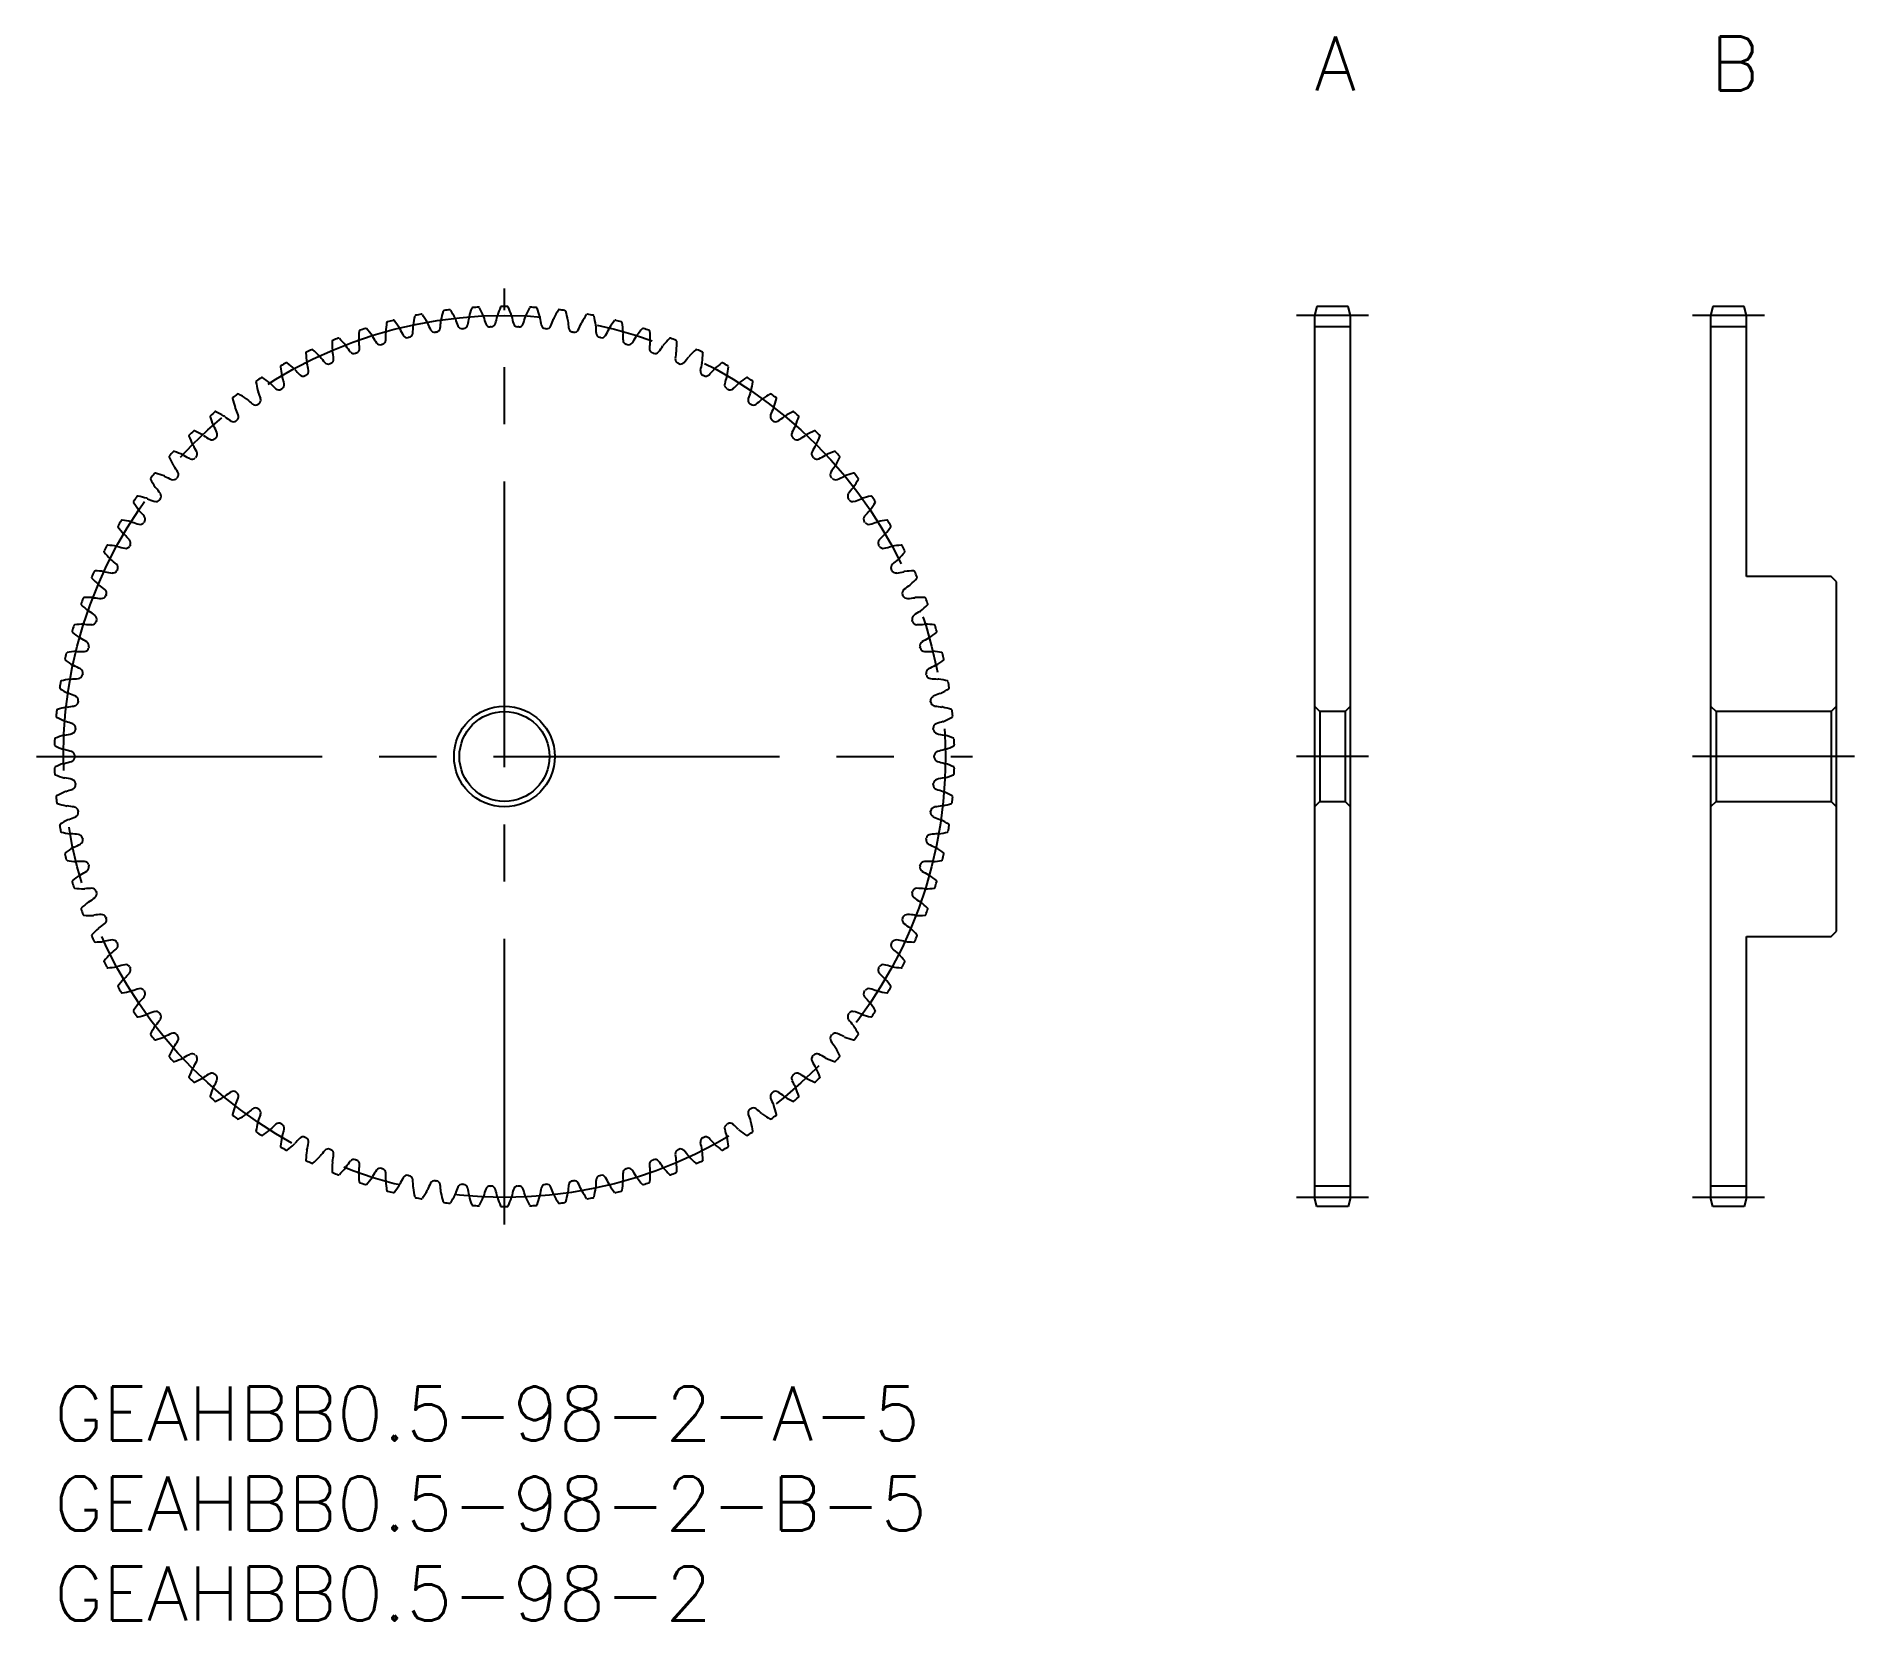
# Model space of a CAD drawing. Extents: x -1 to 100, y -13 to 75.
import ezdxf

# ---------------------------------------------------------------- set-up
doc = ezdxf.new("R2010")
doc.units = 0
doc.header["$LTSCALE"] = 0.5
doc.linetypes.add('CENTER', pattern=[50.8, 31.75, -6.35, 6.35, -6.35])
for name, color, linetype in [('MSM_CENTER', 1, 'CENTER'), ('MSM_CONTINUOUS', 7, 'CONTINUOUS'), ('MSM_PART_NUMBER', 7, 'CONTINUOUS')]:
    doc.layers.add(name, color=color, linetype=linetype)
doc.styles.get("Standard").update_dxf_attribs({"font": 'txt.shx', "height": 3, "bigfont": 'bigfont.shx'})

# ---------------------------------------------------------------- blocks, each defined once
blk = doc.blocks.new('*U2')
at = {"layer": 'MSM_PART_NUMBER'}
blk.add_text('GEAHBB0.5-98-2-A-5', height=3, dxfattribs=at).set_placement((0, -3))
blk = doc.blocks.new('*U3')
at = {"layer": 'MSM_PART_NUMBER'}
blk.add_text('GEAHBB0.5-98-2-B-5', height=3, dxfattribs=at).set_placement((0, -8))
blk = doc.blocks.new('*U4')
at = {"layer": 'MSM_PART_NUMBER'}
blk.add_text('GEAHBB0.5-98-2', height=3, dxfattribs=at).set_placement((0, -13))
blk = doc.blocks.new('*U5')
at = {"layer": 'MSM_PART_NUMBER'}
blk.add_text('A', height=3, dxfattribs=at).set_placement((70, 72))
blk = doc.blocks.new('*U6')
at = {"layer": 'MSM_PART_NUMBER'}
blk.add_text('B', height=3, dxfattribs=at).set_placement((92, 72))

msp = doc.modelspace()

# ---------------------------------------------------------------- linework, layer by layer
at = {"layer": 'MSM_CENTER'}
for p, q in [((25, 9), (25, 61)), ((73, 59.5), (69, 59.5)), ((95, 59.5), (91, 59.5)), ((-1, 35), (51, 35)), ((73, 35), (69, 35)), ((100, 35), (91, 35)), ((73, 10.5), (69, 10.5)), ((95, 10.5), (91, 10.5))]:
    msp.add_line(p, q, dxfattribs=at)
msp.add_circle((25, 35), 24.5, dxfattribs=at)
at = {"layer": 'MSM_CONTINUOUS'}
for p, q in [((70.13, 60), (70, 59.5)), ((71.87, 60), (70.13, 60)), ((72, 59.5), (71.87, 60)), ((92.13, 60), (92, 59.5)), ((93.87, 60), (92.13, 60)), ((94, 59.5), (93.87, 60)), ((70, 59.5), (70, 10.5)), ((72, 58.87), (70, 58.87)), ((72, 10.5), (72, 59.5)), ((92, 59.5), (92, 10.5)), ((94, 58.87), (92, 58.87)), ((94, 45), (94, 59.5)), ((98.7, 45), (94, 45)), ((99, 44.7), (98.7, 45)), ((99, 25.3), (99, 44.7)), ((70, 37.8), (70.3, 37.5)), ((70.3, 37.5), (70.3, 32.5)), ((71.7, 37.5), (70.3, 37.5)), ((71.7, 37.5), (72, 37.8)), ((71.7, 37.5), (71.7, 32.5)), ((92, 37.8), (92.3, 37.5)), ((92.3, 37.5), (92.3, 32.5)), ((98.7, 37.5), (92.3, 37.5)), ((98.7, 37.5), (99, 37.8)), ((98.7, 37.5), (98.7, 32.5)), ((70.3, 32.5), (70, 32.2)), ((70.3, 32.5), (71.7, 32.5)), ((72, 32.2), (71.7, 32.5)), ((92.3, 32.5), (92, 32.2)), ((92.3, 32.5), (98.7, 32.5)), ((99, 32.2), (98.7, 32.5)), ((98.7, 25), (99, 25.3)), ((94, 10.5), (94, 25)), ((94, 25), (98.7, 25)), ((72, 11.13), (70, 11.13)), ((94, 11.13), (92, 11.13)), ((70.13, 10), (70, 10.5)), ((72, 10.5), (71.87, 10)), ((92.13, 10), (92, 10.5)), ((94, 10.5), (93.87, 10)), ((71.87, 10), (70.13, 10)), ((93.87, 10), (92.13, 10))]:
    msp.add_line(p, q, dxfattribs=at)
for radius in [2.8, 2.5]:
    msp.add_circle((25, 35), radius, dxfattribs=at)
for centre, radius, start, end in [((29.47, 57.58), 8.17, 164.7225, 168.2653), ((21.64, 59.72), 0.05, 97.7305, 164.7225), ((25, 35), 25, 96.9639, 97.73), ((21.97, 59.77), 0.05, 29.9714, 96.9639), ((14.94, 55.71), 8.17, 26.4286, 29.9714), ((30.91, 57.25), 8.17, 161.049, 164.5918), ((23.24, 59.89), 0.05, 94.0571, 161.049), ((25, 35), 25, 93.2904, 94.0565), ((23.57, 59.91), 0.05, 26.2979, 93.2904), ((16.29, 56.31), 8.17, 22.7551, 26.2979), ((32.33, 56.83), 8.17, 157.3755, 160.9184), ((24.83, 59.95), 0.05, 90.383, 157.3756), ((25, 35), 25, 89.617, 90.383), ((25.17, 59.95), 0.05, 22.6245, 89.6169), ((17.67, 56.83), 8.17, 19.0816, 22.6245), ((33.71, 56.31), 8.17, 153.7021, 157.2449), ((26.43, 59.91), 0.05, 86.7096, 153.7021), ((25, 35), 25, 85.9435, 86.7096), ((26.76, 59.89), 0.05, 18.951, 85.9435), ((19.09, 57.25), 8.17, 15.4082, 18.951), ((35.06, 55.71), 8.17, 150.0286, 153.5714), ((28.03, 59.77), 0.05, 83.0361, 150.0286), ((25, 35), 25, 82.27, 83.0361), ((28.36, 59.72), 0.05, 15.2775, 82.27), ((20.53, 57.58), 8.17, 11.7347, 15.2775), ((25.07, 58.02), 8.17, 175.7429, 179.2857), ((16.98, 58.63), 0.05, 108.7504, 175.7429), ((25, 35), 25, 107.9843, 108.7504), ((17.3, 58.73), 0.05, 40.9918, 107.9843), ((11.17, 53.41), 8.17, 37.449, 40.9918), ((26.55, 57.97), 8.17, 172.0694, 175.6122), ((18.82, 58.56), 0.416, 175.6122, 182.767), ((18.51, 59.09), 0.05, 105.0775, 172.0694), ((25, 35), 25, 104.3108, 105.0769), ((18.83, 59.18), 0.05, 37.3183, 104.3109), ((12.38, 54.26), 8.17, 33.7755, 37.3183), ((18.82, 58.56), 0.416, 26.6207, 33.7755), ((25.93, 62.13), 7.54, 206.6207, 209.7335), ((12.39, 59.04), 7.54, 355.9808, 359.0936), ((28.02, 57.82), 8.17, 168.396, 171.9388), ((20.34, 58.91), 0.416, 171.9388, 179.0936), ((20.07, 59.46), 0.05, 101.404, 168.396), ((25, 35), 25, 100.6374, 101.4035), ((20.39, 59.52), 0.05, 33.6449, 100.6374), ((13.64, 55.02), 8.17, 30.102, 33.6449), ((20.34, 58.91), 0.416, 22.9472, 30.102), ((27.67, 62.01), 7.54, 202.9472, 206.06), ((21.12, 58.81), 0.25, 206.06, 279.2544), ((21.18, 58.82), 0.25, 279.1129, 352.3073), ((13.96, 59.8), 7.54, 352.3073, 355.4201), ((21.88, 59.16), 0.416, 168.2653, 175.4201), ((21.88, 59.16), 0.416, 19.2738, 26.4286), ((29.39, 61.79), 7.54, 199.2738, 202.3866), ((22.65, 59.01), 0.25, 202.3866, 275.581), ((25, 35), 23.87, 95.4394, 95.581), ((22.71, 59.02), 0.25, 275.4395, 348.6339), ((15.57, 60.45), 7.54, 348.6339, 351.7466), ((23.44, 59.31), 0.416, 164.5918, 171.7466), ((23.44, 59.31), 0.416, 15.6003, 22.7551), ((31.1, 61.45), 7.54, 195.6003, 198.7131), ((24.2, 59.11), 0.25, 198.7131, 271.9075), ((25, 35), 23.87, 91.766, 91.9075), ((24.26, 59.11), 0.25, 271.766, 344.9604), ((17.22, 61), 7.54, 344.9604, 348.0732), ((25, 59.36), 0.416, 160.9184, 168.0732), ((25, 59.36), 0.416, 11.9268, 19.0816), ((32.78, 61), 7.54, 191.9268, 195.0396), ((25.74, 59.11), 0.25, 195.0396, 268.234), ((25, 35), 23.87, 88.0925, 88.234), ((25.8, 59.11), 0.25, 268.0925, 341.2869), ((18.9, 61.45), 7.54, 341.2869, 344.3997), ((26.56, 59.31), 0.416, 157.2449, 164.3997), ((26.56, 59.31), 0.416, 8.2534, 15.4082), ((34.43, 60.45), 7.54, 188.2534, 191.3661), ((27.29, 59.02), 0.25, 191.3661, 264.5606), ((25, 35), 23.87, 84.419, 84.5606), ((27.35, 59.01), 0.25, 264.419, 337.6134), ((20.61, 61.79), 7.54, 337.6134, 340.7262), ((28.12, 59.16), 0.416, 153.5714, 160.7262), ((28.12, 59.16), 0.416, 4.5799, 11.7347), ((36.04, 59.8), 7.54, 184.5799, 187.6927), ((28.82, 58.82), 0.25, 187.6927, 260.8871), ((28.88, 58.81), 0.25, 260.7455, 333.94), ((22.33, 62.01), 7.54, 333.94, 337.0528), ((29.66, 58.91), 0.416, 149.898, 157.0528), ((36.36, 55.02), 8.17, 146.3551, 149.898), ((29.61, 59.52), 0.05, 79.3626, 146.3551), ((25, 35), 25, 78.5965, 79.3626), ((29.93, 59.46), 0.05, 11.604, 78.5965), ((21.98, 57.82), 8.17, 8.0612, 11.604), ((29.66, 58.91), 0.416, 0.9064, 8.0612), ((37.61, 59.04), 7.54, 180.9064, 184.0192), ((24.07, 62.13), 7.54, 330.2665, 333.3793), ((31.18, 58.56), 0.416, 146.2245, 153.3793), ((37.62, 54.26), 8.17, 142.6817, 146.2245), ((31.17, 59.18), 0.05, 75.6892, 142.6817), ((25, 35), 25, 74.9231, 75.6892), ((31.49, 59.09), 0.05, 7.9306, 74.9231), ((23.45, 57.97), 8.17, 4.3878, 7.9306), ((31.18, 58.56), 0.416, 357.233, 4.3878), ((38.83, 53.41), 8.17, 139.0082, 142.551), ((32.7, 58.73), 0.05, 72.0157, 139.0082), ((25, 35), 25, 71.2496, 72.0157), ((33.02, 58.63), 0.05, 4.2571, 71.2496), ((24.93, 58.02), 8.17, 0.7143, 4.2571), ((25, 35), 25, 115.3312, 116.0973), ((14.33, 57.55), 0.05, 48.3387, 115.3312), ((8.93, 51.49), 8.17, 44.7959, 48.3387), ((15.48, 58.06), 0.05, 112.4244, 179.4164), ((23.6, 57.98), 8.17, 179.4164, 182.9592), ((25, 35), 25, 111.6578, 112.4239), ((15.79, 58.19), 0.05, 44.6653, 111.6577), ((10.02, 52.48), 8.17, 41.1224, 44.6653), ((15.86, 57.58), 0.416, 33.9676, 41.1225), ((22.45, 62.02), 7.54, 213.9676, 217.0804), ((16.7, 57.65), 0.25, 290.1333, 3.3277), ((17.32, 58.12), 0.416, 179.2857, 186.4405), ((9.42, 57.23), 7.54, 3.3277, 6.4405), ((17.32, 58.12), 0.416, 30.2942, 37.449), ((24.19, 62.13), 7.54, 210.2942, 213.407), ((18.11, 58.12), 0.25, 213.407, 286.6014), ((25, 35), 23.87, 106.4598, 106.6014), ((18.16, 58.14), 0.25, 286.4598, 359.6543), ((10.88, 58.18), 7.54, 359.6543, 2.7671), ((19.6, 58.51), 0.25, 209.7335, 282.9279), ((25, 35), 23.87, 102.7864, 102.9279), ((19.66, 58.53), 0.25, 282.7864, 355.9808), ((25, 35), 23.87, 99.1129, 99.2544), ((25, 35), 23.87, 80.7456, 80.8871), ((30.34, 58.53), 0.25, 184.0192, 257.2136), ((25, 35), 23.87, 77.0721, 77.2136), ((30.4, 58.51), 0.25, 257.0721, 330.2665), ((39.12, 58.18), 7.54, 177.2329, 180.3457), ((31.84, 58.14), 0.25, 180.3457, 253.5402), ((25, 35), 23.87, 73.3986, 73.5402), ((31.89, 58.12), 0.25, 253.3986, 326.593), ((25.81, 62.13), 7.54, 326.593, 329.7058), ((32.68, 58.12), 0.416, 142.551, 149.7058), ((40.58, 57.23), 7.54, 173.5595, 176.6723), ((33.3, 57.65), 0.25, 176.6723, 249.8667), ((32.68, 58.12), 0.416, 353.5595, 0.7143), ((27.55, 62.02), 7.54, 322.9196, 326.0324), ((34.14, 57.58), 0.416, 138.8775, 146.0324), ((39.98, 52.48), 8.17, 135.3347, 138.8776), ((34.21, 58.19), 0.05, 68.3422, 135.3347), ((25, 35), 25, 67.5761, 68.3422), ((34.52, 58.06), 0.05, 0.5836, 67.5761), ((26.4, 57.98), 8.17, 357.0408, 0.5836), ((41.07, 51.49), 8.17, 131.6613, 135.2041), ((35.67, 57.55), 0.05, 64.6688, 131.6613), ((25, 35), 25, 63.9027, 64.6688), ((12.61, 56.66), 0.05, 119.7713, 186.7633), ((20.67, 57.61), 8.17, 186.7633, 190.3061), ((25, 35), 25, 119.0047, 119.7708), ((12.9, 56.82), 0.05, 52.0122, 119.0047), ((7.91, 50.42), 8.17, 48.4694, 52.0122), ((14.02, 57.41), 0.05, 116.0979, 183.0898), ((22.13, 57.84), 8.17, 183.0898, 186.6327), ((14.43, 56.95), 0.416, 186.6326, 193.7875), ((6.71, 55.05), 7.54, 10.6747, 13.7875), ((14.43, 56.95), 0.416, 37.6411, 44.7959), ((20.73, 61.81), 7.54, 217.6411, 220.7539), ((15.21, 57.05), 0.25, 220.7539, 293.9483), ((25, 35), 23.87, 113.8068, 113.9483), ((15.26, 57.07), 0.25, 293.8068, 7.0012), ((15.86, 57.58), 0.416, 182.9592, 190.114), ((8.03, 56.18), 7.54, 7.0012, 10.114), ((16.64, 57.63), 0.25, 217.0804, 290.2749), ((25, 35), 23.87, 110.1333, 110.2749), ((25, 35), 23.87, 69.7251, 69.8667), ((33.36, 57.63), 0.25, 249.7251, 322.9196), ((41.97, 56.18), 7.54, 169.886, 172.9988), ((34.74, 57.07), 0.25, 172.9988, 246.1932), ((34.14, 57.58), 0.416, 349.886, 357.0408), ((25, 35), 23.87, 66.0517, 66.1932), ((34.79, 57.05), 0.25, 246.0517, 319.2461), ((29.27, 61.81), 7.54, 319.2461, 322.3589), ((35.57, 56.95), 0.416, 135.2041, 142.3589), ((43.29, 55.05), 7.54, 166.2125, 169.3253), ((35.57, 56.95), 0.416, 346.2125, 353.3674), ((27.87, 57.84), 8.17, 353.3673, 356.9102), ((35.98, 57.41), 0.05, 356.9102, 63.9027), ((42.09, 50.42), 8.17, 127.9878, 131.5306), ((37.1, 56.82), 0.05, 60.9953, 127.9878), ((25, 35), 25, 60.2292, 60.9953), ((29.33, 57.61), 8.17, 349.6939, 353.2367), ((37.39, 56.66), 0.05, 353.2367, 60.2292), ((11.25, 55.82), 0.05, 123.4448, 190.4368), ((19.23, 57.29), 8.17, 190.4368, 193.9796), ((25, 35), 25, 122.6782, 123.4443), ((11.53, 56), 0.05, 55.6857, 122.6782), ((6.95, 49.3), 8.17, 52.1429, 55.6857), ((11.71, 55.42), 0.416, 44.9881, 52.1429), ((17.34, 61.04), 7.54, 224.988, 228.1008), ((13.05, 56.23), 0.416, 190.3061, 197.4609), ((5.46, 53.84), 7.54, 14.3481, 17.4609), ((12.52, 55.65), 0.25, 301.1537, 14.3481), ((13.05, 56.23), 0.416, 41.3146, 48.4694), ((19.02, 61.48), 7.54, 221.3146, 224.4274), ((13.81, 56.38), 0.25, 224.4274, 297.6218), ((25, 35), 23.87, 117.4802, 117.6218), ((13.87, 56.4), 0.25, 297.4802, 10.6747), ((36.13, 56.4), 0.25, 169.3253, 242.5198), ((25, 35), 23.87, 62.3782, 62.5198), ((36.19, 56.38), 0.25, 242.3782, 315.5726), ((30.98, 61.48), 7.54, 315.5726, 318.6854), ((36.95, 56.23), 0.416, 131.5306, 138.6854), ((37.48, 55.65), 0.25, 165.6519, 238.8463), ((44.54, 53.84), 7.54, 162.5391, 165.6519), ((36.95, 56.23), 0.416, 342.5391, 349.6939), ((32.66, 61.04), 7.54, 311.8992, 315.012), ((38.29, 55.42), 0.416, 127.8571, 135.0119), ((43.05, 49.3), 8.17, 124.3143, 127.8571), ((38.47, 56), 0.05, 57.3218, 124.3143), ((25, 35), 25, 56.5557, 57.3218), ((30.77, 57.29), 8.17, 346.0204, 349.5632), ((38.75, 55.82), 0.05, 349.5632, 56.5557), ((9.94, 54.9), 0.05, 127.1183, 194.1102), ((17.82, 56.87), 8.17, 194.1102, 197.6531), ((25, 35), 25, 126.3516, 127.1177), ((10.21, 55.09), 0.05, 59.3591, 126.3516), ((6.07, 48.11), 8.17, 55.8163, 59.3591), ((10.43, 54.52), 0.416, 48.6615, 55.8163), ((15.68, 60.5), 7.54, 228.6615, 231.7743), ((11.17, 54.77), 0.25, 231.7743, 304.9687), ((11.71, 55.42), 0.416, 193.9796, 201.1344), ((4.29, 52.55), 7.54, 18.0216, 21.1344), ((25, 35), 23.87, 124.8272, 124.9687), ((11.22, 54.8), 0.25, 304.8272, 18.0216), ((12.47, 55.61), 0.25, 228.1008, 301.2953), ((25, 35), 23.87, 121.1537, 121.2953), ((25, 35), 23.87, 58.7047, 58.8463), ((37.53, 55.61), 0.25, 238.7047, 311.8992), ((38.78, 54.8), 0.25, 161.9784, 235.1728), ((45.71, 52.55), 7.54, 158.8656, 161.9784), ((25, 35), 23.87, 55.0313, 55.1728), ((38.29, 55.42), 0.416, 338.8656, 346.0204), ((38.83, 54.77), 0.25, 235.0312, 308.2257), ((34.32, 60.5), 7.54, 308.2257, 311.3385), ((39.57, 54.52), 0.416, 124.1837, 131.3385), ((43.93, 48.11), 8.17, 120.6409, 124.1837), ((39.79, 55.09), 0.05, 53.6484, 120.6409), ((25, 35), 25, 52.8823, 53.6484), ((32.18, 56.87), 8.17, 342.3469, 345.8898), ((40.06, 54.9), 0.05, 345.8898, 52.8823), ((8.7, 53.89), 0.05, 130.7918, 197.7837), ((16.43, 56.37), 8.17, 197.7837, 201.3265), ((25, 35), 25, 130.0251, 130.7912), ((8.95, 54.11), 0.05, 63.0326, 130.0251), ((5.27, 46.87), 8.17, 59.4898, 63.0326), ((9.21, 53.55), 0.416, 52.335, 59.4898), ((14.07, 59.85), 7.54, 232.335, 235.4478), ((9.94, 53.84), 0.25, 235.4478, 308.6422), ((10.43, 54.52), 0.416, 197.6531, 204.8079), ((3.21, 51.19), 7.54, 21.6951, 24.8079), ((25, 35), 23.87, 128.5007, 128.6422), ((9.98, 53.88), 0.25, 308.5006, 21.6951), ((40.02, 53.88), 0.25, 158.3049, 231.4993), ((46.79, 51.19), 7.54, 155.1921, 158.3049), ((25, 35), 23.87, 51.3578, 51.4993), ((40.06, 53.84), 0.25, 231.3578, 304.5522), ((39.57, 54.52), 0.416, 335.1921, 342.3469), ((35.93, 59.85), 7.54, 304.5522, 307.665), ((40.79, 53.55), 0.416, 120.5102, 127.665), ((44.73, 46.87), 8.17, 116.9674, 120.5102), ((41.05, 54.11), 0.05, 49.9749, 116.9674), ((25, 35), 25, 49.2088, 49.9749), ((33.57, 56.37), 8.17, 338.6735, 342.2163), ((41.3, 53.89), 0.05, 342.2163, 49.2088), ((7.52, 52.81), 0.05, 134.4652, 201.4572), ((15.08, 55.78), 8.17, 201.4572, 205), ((25, 35), 25, 133.6986, 134.4647), ((7.76, 53.04), 0.05, 66.7061, 133.6986), ((4.55, 45.58), 8.17, 63.1633, 66.7061), ((8.05, 52.5), 0.416, 56.0085, 63.1633), ((12.5, 59.09), 7.54, 236.0085, 239.1213), ((8.76, 52.84), 0.25, 239.1213, 312.3157), ((9.21, 53.55), 0.416, 201.3265, 208.4813), ((2.22, 49.76), 7.54, 25.3685, 28.4813), ((25, 35), 23.87, 132.1741, 132.3157), ((8.8, 52.88), 0.25, 312.1741, 25.3685), ((41.2, 52.88), 0.25, 154.6315, 227.8259), ((47.78, 49.76), 7.54, 151.5187, 154.6315), ((25, 35), 23.87, 47.6843, 47.8259), ((41.24, 52.84), 0.25, 227.6843, 300.8787), ((40.79, 53.55), 0.416, 331.5187, 338.6735), ((37.5, 59.09), 7.54, 300.8787, 303.9915), ((41.95, 52.5), 0.416, 116.8367, 123.9915), ((45.45, 45.58), 8.17, 113.2939, 116.8367), ((42.24, 53.04), 0.05, 46.3014, 113.2939), ((25, 35), 25, 45.5353, 46.3014), ((34.92, 55.78), 8.17, 335, 338.5428), ((42.48, 52.81), 0.05, 338.5428, 45.5353), ((6.42, 51.65), 0.05, 138.1387, 205.1306), ((13.77, 55.1), 8.17, 205.1306, 208.6735), ((25, 35), 25, 137.3721, 138.1382), ((6.64, 51.9), 0.05, 70.3796, 137.3721), ((3.92, 44.25), 8.17, 66.8367, 70.3796), ((6.97, 51.38), 0.416, 59.6819, 66.8367), ((10.98, 58.24), 7.54, 239.6819, 242.7947), ((7.65, 51.76), 0.25, 242.7947, 315.9891), ((8.05, 52.5), 0.416, 205, 212.1548), ((1.32, 48.27), 7.54, 29.042, 32.1548), ((25, 35), 23.87, 135.8476, 135.9891), ((7.69, 51.8), 0.25, 315.8476, 29.042), ((42.31, 51.8), 0.25, 150.958, 224.1524), ((48.68, 48.27), 7.54, 147.8452, 150.958), ((25, 35), 23.87, 44.0109, 44.1524), ((42.35, 51.76), 0.25, 224.0108, 297.2053), ((41.95, 52.5), 0.416, 327.8452, 335), ((39.02, 58.24), 7.54, 297.2053, 300.3181), ((43.03, 51.38), 0.416, 113.1633, 120.3181), ((46.08, 44.25), 8.17, 109.6204, 113.1633), ((43.36, 51.9), 0.05, 42.6279, 109.6204), ((25, 35), 25, 41.8619, 42.6279), ((36.23, 55.1), 8.17, 331.3265, 334.8694), ((43.58, 51.65), 0.05, 334.8694, 41.8619), ((25, 35), 25, 141.0455, 141.8116), ((5.6, 50.69), 0.05, 74.053, 141.0455), ((3.37, 42.88), 8.17, 70.5102, 74.053), ((5.95, 50.19), 0.416, 63.3554, 70.5102), ((9.52, 57.3), 7.54, 243.3554, 246.4682), ((6.97, 51.38), 0.416, 208.6735, 215.8283), ((0.52, 46.72), 7.54, 32.7155, 35.8283), ((6.65, 50.66), 0.25, 319.521, 32.7155), ((43.35, 50.66), 0.25, 147.2845, 220.4789), ((49.48, 46.72), 7.54, 144.1717, 147.2845), ((43.03, 51.38), 0.416, 324.1717, 331.3265), ((40.48, 57.3), 7.54, 293.5318, 296.6446), ((44.05, 50.19), 0.416, 109.4898, 116.6446), ((46.63, 42.88), 8.17, 105.947, 109.4898), ((44.4, 50.69), 0.05, 38.9545, 105.947), ((25, 35), 25, 38.1884, 38.9545), ((5.39, 50.43), 0.05, 141.8122, 208.8041), ((12.5, 54.34), 8.17, 208.8041, 212.3469), ((5.95, 50.19), 0.416, 212.3469, 219.5017), ((-0.18, 45.13), 7.54, 36.389, 39.5017), ((5.68, 49.45), 0.25, 323.1945, 36.389), ((6.61, 50.62), 0.25, 246.4682, 319.6626), ((25, 35), 23.87, 139.5211, 139.6626), ((25, 35), 23.87, 40.3374, 40.4789), ((43.39, 50.62), 0.25, 220.3374, 293.5318), ((44.32, 49.45), 0.25, 143.611, 216.8055), ((50.18, 45.13), 7.54, 140.4983, 143.611), ((44.05, 50.19), 0.416, 320.4983, 327.6531), ((37.5, 54.34), 8.17, 327.6531, 331.1959), ((44.61, 50.43), 0.05, 331.1959, 38.1884), ((4.44, 49.14), 0.05, 145.4851, 212.4776), ((25, 35), 25, 144.719, 145.4851), ((11.29, 53.5), 8.17, 212.4776, 216.0204), ((4.63, 49.41), 0.05, 77.7265, 144.719), ((2.91, 41.48), 8.17, 74.1837, 77.7265), ((5.02, 48.94), 0.416, 216.0204, 223.1752), ((-0.78, 43.49), 7.54, 40.0624, 43.1752), ((5.02, 48.94), 0.416, 67.0289, 74.1837), ((8.12, 56.26), 7.54, 247.0289, 250.1417), ((5.65, 49.41), 0.25, 250.1417, 323.3361), ((25, 35), 23.87, 143.1945, 143.3361), ((25, 35), 23.87, 36.6639, 36.8055), ((44.35, 49.41), 0.25, 216.6639, 289.8583), ((41.88, 56.26), 7.54, 289.8583, 292.9711), ((44.98, 48.94), 0.416, 105.8163, 112.9711), ((47.09, 41.48), 8.17, 102.2735, 105.8163), ((50.78, 43.49), 7.54, 136.8248, 139.9376), ((44.98, 48.94), 0.416, 316.8248, 323.9796), ((38.71, 53.5), 8.17, 323.9796, 327.5224), ((45.37, 49.41), 0.05, 35.281, 102.2735), ((25, 35), 25, 34.5149, 35.281), ((45.56, 49.14), 0.05, 327.5224, 34.5149), ((3.58, 47.79), 0.05, 149.1591, 216.1511), ((25, 35), 25, 148.3925, 149.1586), ((10.13, 52.58), 8.17, 216.1511, 219.6939), ((3.75, 48.08), 0.05, 81.4, 148.3925), ((2.54, 40.05), 8.17, 77.8571, 81.4), ((4.17, 47.63), 0.416, 70.7023, 77.8571), ((6.8, 55.14), 7.54, 250.7023, 253.8151), ((4.76, 48.14), 0.25, 253.8151, 327.0095), ((25, 35), 23.87, 146.868, 147.0095), ((4.8, 48.19), 0.25, 326.868, 40.0624), ((45.2, 48.19), 0.25, 139.9376, 213.132), ((25, 35), 23.87, 32.9905, 33.132), ((45.24, 48.14), 0.25, 212.9904, 286.1849), ((43.2, 55.14), 7.54, 286.1849, 289.2977), ((45.83, 47.63), 0.416, 102.1429, 109.2977), ((47.46, 40.05), 8.17, 98.6, 102.1429), ((39.87, 52.58), 8.17, 320.3061, 323.8489), ((46.25, 48.08), 0.05, 31.6075, 98.6), ((25, 35), 25, 30.8414, 31.6075), ((46.42, 47.79), 0.05, 323.8489, 30.8414), ((25, 35), 25, 152.0659, 152.832), ((2.96, 46.69), 0.05, 85.0734, 152.0659), ((2.26, 38.6), 8.17, 81.5306, 85.0734), ((3.4, 46.27), 0.416, 74.3758, 81.5306), ((5.54, 53.93), 7.54, 254.3758, 257.4886), ((4.17, 47.63), 0.416, 219.6939, 226.8487), ((-1.27, 41.83), 7.54, 43.7359, 46.8487), ((3.96, 46.81), 0.25, 257.4886, 330.683), ((3.99, 46.86), 0.25, 330.5415, 43.7359), ((25, 35), 23.87, 150.5415, 150.683), ((46.01, 46.86), 0.25, 136.2641, 209.4585), ((25, 35), 23.87, 29.317, 29.4585), ((46.04, 46.81), 0.25, 209.317, 282.5114), ((51.27, 41.83), 7.54, 133.1513, 136.2641), ((44.46, 53.93), 7.54, 282.5114, 285.6242), ((45.83, 47.63), 0.416, 313.1513, 320.3061), ((46.6, 46.27), 0.416, 98.4694, 105.6242), ((47.74, 38.6), 8.17, 94.9266, 98.4694), ((47.04, 46.69), 0.05, 27.9341, 94.9266), ((25, 35), 25, 27.168, 27.9341), ((2.8, 46.39), 0.05, 152.8326, 219.8245), ((9.04, 51.59), 8.17, 219.8245, 223.3673), ((3.4, 46.27), 0.416, 223.3673, 230.5222), ((-1.66, 40.13), 7.54, 47.4094, 50.5222), ((3.28, 45.49), 0.25, 334.2149, 47.4094), ((46.72, 45.49), 0.25, 132.5906, 205.7851), ((51.66, 40.13), 7.54, 129.4778, 132.5906), ((46.6, 46.27), 0.416, 309.4778, 316.6327), ((40.96, 51.59), 8.17, 316.6327, 320.1755), ((47.2, 46.39), 0.05, 320.1755, 27.168), ((25, 35), 25, 155.7394, 156.5055), ((2.12, 44.95), 0.05, 156.5055, 223.498), ((8.01, 50.53), 8.17, 223.498, 227.0408), ((2.25, 45.25), 0.05, 88.7469, 155.7394), ((2.08, 37.14), 8.17, 85.2041, 88.7469), ((2.72, 44.86), 0.416, 227.0408, 234.1956), ((-1.93, 38.41), 7.54, 51.0828, 54.1956), ((2.72, 44.86), 0.416, 78.0493, 85.2041), ((4.37, 52.64), 7.54, 258.0493, 261.1621), ((3.25, 45.44), 0.25, 261.1621, 334.3565), ((25, 35), 23.87, 154.2149, 154.3565), ((25, 35), 23.87, 25.6435, 25.7851), ((46.75, 45.44), 0.25, 205.6435, 278.8379), ((45.63, 52.64), 7.54, 278.8379, 281.9507), ((47.28, 44.86), 0.416, 94.7959, 101.9507), ((51.93, 38.41), 7.54, 125.8044, 128.9172), ((47.92, 37.14), 8.17, 91.2531, 94.7959), ((47.28, 44.86), 0.416, 305.8044, 312.9592), ((41.99, 50.53), 8.17, 312.9592, 316.502), ((47.75, 45.25), 0.05, 24.2606, 91.2531), ((25, 35), 25, 23.4945, 24.2606), ((47.88, 44.95), 0.05, 316.502, 23.4945), ((25, 35), 25, 159.4129, 160.179), ((1.53, 43.46), 0.05, 160.179, 227.1715), ((1.64, 43.77), 0.05, 92.4204, 159.4129), ((1.99, 35.66), 8.17, 88.8776, 92.4204), ((2.14, 43.41), 0.416, 81.7227, 88.8776), ((3.28, 51.28), 7.54, 261.7227, 264.8355), ((2.63, 44.03), 0.25, 264.8355, 338.03), ((2.65, 44.08), 0.25, 337.8884, 51.0828), ((25, 35), 23.87, 157.8884, 158.03), ((47.35, 44.08), 0.25, 128.9172, 202.1116), ((25, 35), 23.87, 21.97, 22.1116), ((47.37, 44.03), 0.25, 201.97, 275.1645), ((46.72, 51.28), 7.54, 275.1645, 278.2773), ((47.86, 43.41), 0.416, 91.1224, 98.2773), ((48.01, 35.66), 8.17, 87.5796, 91.1224), ((48.36, 43.77), 0.05, 20.5871, 87.5796), ((25, 35), 25, 19.821, 20.5871), ((48.47, 43.46), 0.05, 312.8285, 19.821), ((7.05, 49.41), 8.17, 227.1715, 230.7143), ((2.14, 43.41), 0.416, 230.7143, 237.8691), ((-2.09, 36.68), 7.54, 54.7563, 57.8691), ((2.09, 42.57), 0.25, 268.509, 341.7034), ((2.11, 42.63), 0.25, 341.5619, 54.7563), ((25, 35), 23.87, 161.5619, 161.7034), ((47.89, 42.63), 0.25, 125.2437, 198.4381), ((25, 35), 23.87, 18.2966, 18.4381), ((47.91, 42.57), 0.25, 198.2966, 271.491), ((52.09, 36.68), 7.54, 122.1309, 125.2437), ((47.86, 43.41), 0.416, 302.1309, 309.2857), ((42.95, 49.41), 8.17, 309.2857, 312.8285), ((1.03, 41.94), 0.05, 163.8524, 230.8449), ((25, 35), 25, 163.0863, 163.8524), ((6.16, 48.23), 8.17, 230.8449, 234.3878), ((1.13, 42.26), 0.05, 96.0938, 163.0863), ((1.99, 34.19), 8.17, 92.551, 96.0938), ((1.65, 41.93), 0.416, 234.3878, 241.5426), ((-2.14, 34.94), 7.54, 58.4298, 61.5426), ((1.65, 41.93), 0.416, 85.3962, 92.551), ((2.28, 49.86), 7.54, 265.3962, 268.509), ((47.72, 49.86), 7.54, 271.491, 274.6038), ((52.14, 34.94), 7.54, 118.4574, 121.5702), ((48.35, 41.93), 0.416, 87.449, 94.6038), ((48.01, 34.19), 8.17, 83.9062, 87.449), ((48.35, 41.93), 0.416, 298.4574, 305.6122), ((43.84, 48.23), 8.17, 305.6122, 309.1551), ((48.87, 42.26), 0.05, 16.9137, 83.9062), ((25, 35), 25, 16.1476, 16.9137), ((48.97, 41.94), 0.05, 309.1551, 16.1476), ((25, 35), 25, 166.7598, 167.5259), ((0.71, 40.71), 0.05, 99.7673, 166.7598), ((2.09, 32.72), 8.17, 96.2245, 99.7673), ((1.25, 40.42), 0.416, 89.0697, 96.2245), ((1.38, 48.37), 7.54, 269.0697, 272.1825), ((1.66, 41.09), 0.25, 272.1825, 345.3769), ((1.67, 41.15), 0.25, 345.2353, 58.4298), ((25, 35), 23.87, 165.2354, 165.3769), ((48.33, 41.15), 0.25, 121.5702, 194.7646), ((25, 35), 23.87, 14.6231, 14.7646), ((48.34, 41.09), 0.25, 194.6231, 267.8175), ((48.62, 48.37), 7.54, 267.8175, 270.9303), ((48.75, 40.42), 0.416, 83.7755, 90.9303), ((47.91, 32.72), 8.17, 80.2327, 83.7755), ((49.29, 40.71), 0.05, 13.2402, 80.2327), ((25, 35), 25, 12.4741, 13.2402), ((0.64, 40.39), 0.05, 167.5265, 234.5184), ((5.35, 47), 8.17, 234.5184, 238.0612), ((1.25, 40.42), 0.416, 238.0612, 245.216), ((-2.08, 33.2), 7.54, 62.1032, 65.216), ((1.31, 39.58), 0.25, 275.8559, 349.0504), ((1.33, 39.64), 0.25, 348.9088, 62.1032), ((25, 35), 23.87, 168.9088, 169.0504), ((48.67, 39.64), 0.25, 117.8968, 191.0912), ((25, 35), 23.87, 10.9496, 11.0912), ((48.69, 39.58), 0.25, 190.9496, 264.1441), ((52.08, 33.2), 7.54, 114.784, 117.8968), ((48.75, 40.42), 0.416, 294.784, 301.9388), ((44.65, 47), 8.17, 301.9388, 305.4816), ((49.36, 40.39), 0.05, 305.4816, 12.4741), ((25, 35), 25, 170.4333, 171.1994), ((0.34, 38.82), 0.05, 171.1999, 238.1919), ((4.62, 45.71), 8.17, 238.1919, 241.7347), ((0.4, 39.15), 0.05, 103.4408, 170.4333), ((2.28, 31.25), 8.17, 99.898, 103.4408), ((0.95, 38.89), 0.416, 241.7347, 248.8895), ((-1.91, 31.47), 7.54, 65.7767, 68.8895), ((0.95, 38.89), 0.416, 92.7432, 99.898), ((0.57, 46.83), 7.54, 272.7432, 275.8559), ((49.43, 46.83), 7.54, 264.1441, 267.2568), ((51.91, 31.47), 7.54, 111.1105, 114.2233), ((49.05, 38.89), 0.416, 80.102, 87.2568), ((47.72, 31.25), 8.17, 76.5592, 80.102), ((49.05, 38.89), 0.416, 291.1105, 298.2653), ((45.38, 45.71), 8.17, 298.2653, 301.8081), ((49.6, 39.15), 0.05, 9.5667, 76.5592), ((25, 35), 25, 8.8006, 9.5667), ((49.66, 38.82), 0.05, 301.8081, 8.8006), ((25, 35), 25, 174.1067, 174.8728), ((0.18, 37.56), 0.05, 107.1143, 174.1067), ((2.57, 29.8), 8.17, 103.5714, 107.1143), ((0.75, 37.34), 0.416, 96.4166, 103.5714), ((-0.14, 45.24), 7.54, 276.4166, 279.5294), ((1.07, 38.06), 0.25, 279.5294, 352.7238), ((1.08, 38.11), 0.25, 352.5823, 65.7767), ((25, 35), 23.87, 172.5823, 172.7238), ((48.92, 38.11), 0.25, 114.2233, 187.4177), ((25, 35), 23.87, 7.2762, 7.4177), ((48.93, 38.06), 0.25, 187.2761, 260.4706), ((50.14, 45.24), 7.54, 260.4706, 263.5834), ((49.25, 37.34), 0.416, 76.4286, 83.5834), ((47.43, 29.8), 8.17, 72.8857, 76.4286), ((49.82, 37.56), 0.05, 5.8933, 72.8857), ((25, 35), 25, 5.1272, 5.8933), ((0.15, 37.23), 0.05, 174.8734, 241.8653), ((3.98, 44.39), 8.17, 241.8653, 245.4082), ((0.75, 37.34), 0.416, 245.4082, 252.563), ((-1.63, 29.75), 7.54, 69.4502, 72.563), ((0.92, 36.52), 0.25, 283.2029, 356.3973), ((0.93, 36.58), 0.25, 356.2557, 69.4502), ((25, 35), 23.87, 176.2558, 176.3973), ((49.07, 36.58), 0.25, 110.5498, 183.7442), ((25, 35), 23.87, 3.6027, 3.7442), ((49.08, 36.52), 0.25, 183.6027, 256.7971), ((51.63, 29.75), 7.54, 107.437, 110.5498), ((49.25, 37.34), 0.416, 287.437, 294.5918), ((46.02, 44.39), 8.17, 294.5918, 298.1347), ((49.85, 37.23), 0.05, 298.1347, 5.1272), ((25, 35), 25, 177.7802, 178.5463), ((0.06, 35.63), 0.05, 178.5469, 245.5388), ((0.07, 35.97), 0.05, 110.7877, 177.7802), ((3.42, 43.02), 8.17, 245.5388, 249.0816), ((2.95, 28.38), 8.17, 107.2449, 110.7877), ((0.65, 35.78), 0.416, 249.0816, 256.2364), ((0.65, 35.78), 0.416, 100.0901, 107.2449), ((-1.24, 28.06), 7.54, 73.1236, 76.2364), ((-0.74, 43.61), 7.54, 280.0901, 283.2029), ((50.74, 43.61), 7.54, 256.7971, 259.9099), ((51.24, 28.06), 7.54, 103.7636, 106.8764), ((49.35, 35.78), 0.416, 72.7551, 79.9099), ((49.35, 35.78), 0.416, 283.7636, 290.9184), ((47.05, 28.38), 8.17, 69.2123, 72.7551), ((46.58, 43.02), 8.17, 290.9184, 294.4612), ((49.93, 35.97), 0.05, 2.2198, 69.2123), ((49.94, 35.63), 0.05, 294.4612, 1.4537), ((25, 35), 25, 1.4537, 2.2198), ((0.06, 34.37), 0.05, 114.4612, 181.4537), ((25, 35), 25, 181.4537, 182.2198), ((3.42, 26.98), 8.17, 110.9184, 114.4612), ((0.65, 34.22), 0.416, 103.7636, 110.9184), ((-1.24, 41.94), 7.54, 283.7636, 286.8764), ((0.88, 35.03), 0.25, 359.9292, 73.1236), ((0.88, 34.97), 0.25, 286.8764, 0.0708), ((25, 35), 23.87, 179.9292, 180.0708), ((49.12, 35.03), 0.25, 106.8764, 180.0708), ((25, 35), 23.87, 359.9292, 0.0708), ((49.12, 34.97), 0.25, 179.9292, 253.1236), ((51.24, 41.94), 7.54, 253.1236, 256.2364), ((49.35, 34.22), 0.416, 69.0816, 76.2364), ((46.58, 26.98), 8.17, 65.5388, 69.0816), ((49.94, 34.37), 0.05, 358.5463, 65.5388), ((25, 35), 25, 357.7802, 358.5463), ((0.07, 34.03), 0.05, 182.2203, 249.2123), ((2.95, 41.62), 8.17, 249.2123, 252.7551), ((0.65, 34.22), 0.416, 252.7551, 259.9099), ((-0.74, 26.39), 7.54, 76.7971, 79.9099), ((0.92, 33.48), 0.25, 3.6027, 76.7971), ((0.93, 33.42), 0.25, 290.5498, 3.7442), ((25, 35), 23.87, 183.6027, 183.7442), ((25, 35), 23.87, 356.2558, 356.3973), ((49.07, 33.42), 0.25, 176.2557, 249.4502), ((49.08, 33.48), 0.25, 103.2029, 176.3973), ((50.74, 26.39), 7.54, 100.0901, 103.2029), ((49.35, 34.22), 0.416, 280.0901, 287.2449), ((47.05, 41.62), 8.17, 287.2449, 290.7877), ((49.93, 34.03), 0.05, 290.7877, 357.7802), ((0.15, 32.77), 0.05, 118.1347, 185.1272), ((25, 35), 25, 185.1272, 185.8933), ((3.98, 25.61), 8.17, 114.5918, 118.1347), ((0.18, 32.44), 0.05, 185.8933, 252.8857), ((2.57, 40.2), 8.17, 252.8857, 256.4286), ((0.75, 32.66), 0.416, 107.437, 114.5918), ((-1.63, 40.25), 7.54, 287.437, 290.5498), ((51.63, 40.25), 7.54, 249.4502, 252.563), ((47.43, 40.2), 8.17, 283.5714, 287.1143), ((49.25, 32.66), 0.416, 65.4082, 72.563), ((46.02, 25.61), 8.17, 61.8653, 65.4082), ((49.82, 32.44), 0.05, 287.1143, 354.1067), ((49.85, 32.77), 0.05, 354.8728, 61.8653), ((25, 35), 25, 354.1067, 354.8728), ((4.62, 24.29), 8.17, 118.2653, 121.8081), ((0.75, 32.66), 0.416, 256.4286, 263.5834), ((-0.14, 24.76), 7.54, 80.4706, 83.5834), ((0.95, 31.11), 0.416, 111.1105, 118.2653), ((-1.91, 38.53), 7.54, 291.1105, 294.2233), ((1.07, 31.94), 0.25, 7.2761, 80.4706), ((1.08, 31.89), 0.25, 294.2233, 7.4177), ((25, 35), 23.87, 187.2762, 187.4177), ((48.92, 31.89), 0.25, 172.5823, 245.7767), ((48.93, 31.94), 0.25, 99.5294, 172.7238), ((25, 35), 23.87, 352.5823, 352.7238), ((51.91, 38.53), 7.54, 245.7767, 248.8895), ((50.14, 24.76), 7.54, 96.4166, 99.5294), ((49.05, 31.11), 0.416, 61.7347, 68.8895), ((45.38, 24.29), 8.17, 58.1919, 61.7347), ((49.25, 32.66), 0.416, 276.4166, 283.5714), ((0.34, 31.18), 0.05, 121.8081, 188.8006), ((25, 35), 25, 188.8006, 189.5667), ((0.4, 30.85), 0.05, 189.5673, 256.5592), ((2.28, 38.75), 8.17, 256.5592, 260.102), ((0.95, 31.11), 0.416, 260.102, 267.2568), ((0.57, 23.17), 7.54, 84.1441, 87.2568), ((1.31, 30.42), 0.25, 10.9496, 84.1441), ((1.33, 30.36), 0.25, 297.8968, 11.0912), ((25, 35), 23.87, 190.9496, 191.0912), ((48.67, 30.36), 0.25, 168.9088, 242.1032), ((25, 35), 23.87, 348.9088, 349.0504), ((48.69, 30.42), 0.25, 95.8559, 169.0504), ((49.43, 23.17), 7.54, 92.7432, 95.8559), ((49.05, 31.11), 0.416, 272.7432, 279.898), ((47.72, 38.75), 8.17, 279.898, 283.4408), ((49.6, 30.85), 0.05, 283.4408, 350.4333), ((25, 35), 25, 350.4333, 351.1994), ((49.66, 31.18), 0.05, 351.1994, 58.1919), ((0.64, 29.61), 0.05, 125.4816, 192.4741), ((25, 35), 25, 192.4741, 193.2402), ((5.35, 23), 8.17, 121.9388, 125.4816), ((1.25, 29.58), 0.416, 114.784, 121.9388), ((-2.08, 36.8), 7.54, 294.784, 297.8968), ((52.08, 36.8), 7.54, 242.1032, 245.216), ((48.75, 29.58), 0.416, 58.0612, 65.216), ((44.65, 23), 8.17, 54.5184, 58.0612), ((25, 35), 25, 346.7598, 347.5259), ((49.36, 29.61), 0.05, 347.5259, 54.5184), ((0.71, 29.29), 0.05, 193.2407, 260.2327), ((2.09, 37.28), 8.17, 260.2327, 263.7755), ((6.16, 21.77), 8.17, 125.6122, 129.1551), ((1.25, 29.58), 0.416, 263.7755, 270.9303), ((1.38, 21.63), 7.54, 87.8175, 90.9303), ((1.65, 28.07), 0.416, 118.4574, 125.6122), ((-2.14, 35.06), 7.54, 298.4574, 301.5702), ((1.66, 28.91), 0.25, 14.6231, 87.8175), ((1.67, 28.85), 0.25, 301.5702, 14.7646), ((25, 35), 23.87, 194.6231, 194.7646), ((48.33, 28.85), 0.25, 165.2353, 238.4298), ((25, 35), 23.87, 345.2354, 345.3769), ((48.34, 28.91), 0.25, 92.1825, 165.3769), ((52.14, 35.06), 7.54, 238.4298, 241.5426), ((48.62, 21.63), 7.54, 89.0697, 92.1825), ((48.35, 28.07), 0.416, 54.3878, 61.5426), ((43.84, 21.77), 8.17, 50.8449, 54.3878), ((48.75, 29.58), 0.416, 269.0697, 276.2245), ((47.91, 37.28), 8.17, 276.2245, 279.7673), ((49.29, 29.29), 0.05, 279.7673, 346.7598), ((1.03, 28.06), 0.05, 129.1551, 196.1476), ((25, 35), 25, 196.1476, 196.9137), ((1.13, 27.74), 0.05, 196.9137, 263.9062), ((1.99, 35.81), 8.17, 263.9062, 267.449), ((1.65, 28.07), 0.416, 267.449, 274.6038), ((2.28, 20.14), 7.54, 91.491, 94.6038), ((2.09, 27.43), 0.25, 18.2965, 91.491), ((2.11, 27.37), 0.25, 305.2437, 18.4381), ((25, 35), 23.87, 198.2966, 198.4381), ((47.89, 27.37), 0.25, 161.5619, 234.7563), ((25, 35), 23.87, 341.5619, 341.7034), ((47.91, 27.43), 0.25, 88.509, 161.7034), ((47.72, 20.14), 7.54, 85.3962, 88.509), ((48.35, 28.07), 0.416, 265.3962, 272.551), ((48.01, 35.81), 8.17, 272.551, 276.0938), ((48.87, 27.74), 0.05, 276.0938, 343.0863), ((25, 35), 25, 343.0863, 343.8524), ((48.97, 28.06), 0.05, 343.8524, 50.8449), ((1.53, 26.54), 0.05, 132.8285, 199.821), ((25, 35), 25, 199.821, 200.5871), ((7.05, 20.59), 8.17, 129.2857, 132.8285), ((2.14, 26.59), 0.416, 122.1309, 129.2857), ((-2.09, 33.32), 7.54, 302.1309, 305.2437), ((52.09, 33.32), 7.54, 234.7563, 237.8691), ((47.86, 26.59), 0.416, 50.7143, 57.8691), ((42.95, 20.59), 8.17, 47.1715, 50.7143), ((25, 35), 25, 339.4129, 340.179), ((48.47, 26.54), 0.05, 340.179, 47.1715), ((1.64, 26.23), 0.05, 200.5871, 267.5796), ((1.99, 34.34), 8.17, 267.5796, 271.1224), ((8.01, 19.47), 8.17, 132.9592, 136.502), ((2.14, 26.59), 0.416, 271.1224, 278.2773), ((3.28, 18.72), 7.54, 95.1645, 98.2773), ((2.72, 25.14), 0.416, 125.8044, 132.9592), ((-1.93, 31.59), 7.54, 305.8044, 308.9172), ((2.63, 25.97), 0.25, 21.97, 95.1645), ((2.65, 25.92), 0.25, 308.9172, 22.1116), ((25, 35), 23.87, 201.97, 202.1116), ((47.35, 25.92), 0.25, 157.8884, 231.0828), ((25, 35), 23.87, 337.8884, 338.03), ((47.37, 25.97), 0.25, 84.8355, 158.03), ((51.93, 31.59), 7.54, 231.0828, 234.1956), ((46.72, 18.72), 7.54, 81.7227, 84.8355), ((47.28, 25.14), 0.416, 47.0408, 54.1956), ((41.99, 19.47), 8.17, 43.498, 47.0408), ((47.86, 26.59), 0.416, 261.7227, 268.8776), ((48.01, 34.34), 8.17, 268.8776, 272.4204), ((48.36, 26.23), 0.05, 272.4204, 339.4129), ((2.12, 25.05), 0.05, 136.502, 203.4945), ((25, 35), 25, 203.4945, 204.2606), ((2.25, 24.75), 0.05, 204.2611, 271.2531), ((2.08, 32.86), 8.17, 271.2531, 274.7959), ((2.72, 25.14), 0.416, 274.7959, 281.9507), ((4.37, 17.36), 7.54, 98.8379, 101.9507), ((-1.66, 29.87), 7.54, 309.4778, 312.5906), ((3.25, 24.56), 0.25, 25.6435, 98.8379), ((3.28, 24.51), 0.25, 312.5906, 25.7851), ((25, 35), 23.87, 205.6435, 205.7851), ((46.72, 24.51), 0.25, 154.2149, 227.4094), ((25, 35), 23.87, 334.2149, 334.3565), ((46.75, 24.56), 0.25, 81.1621, 154.3565), ((51.66, 29.87), 7.54, 227.4094, 230.5222), ((45.63, 17.36), 7.54, 78.0493, 81.1621), ((47.28, 25.14), 0.416, 258.0493, 265.2041), ((47.92, 32.86), 8.17, 265.2041, 268.7469), ((47.75, 24.75), 0.05, 268.7469, 335.7394), ((25, 35), 25, 335.7394, 336.5055), ((47.88, 25.05), 0.05, 336.5055, 43.498), ((2.8, 23.61), 0.05, 140.1755, 207.1679), ((9.04, 18.41), 8.17, 136.6327, 140.1755), ((25, 35), 25, 207.168, 207.9341), ((2.96, 23.31), 0.05, 207.9346, 274.9266), ((2.26, 31.4), 8.17, 274.9266, 278.4694), ((3.4, 23.73), 0.416, 129.4778, 136.6327), ((3.4, 23.73), 0.416, 278.4694, 285.6242), ((5.54, 16.07), 7.54, 102.5114, 105.6242), ((3.96, 23.19), 0.25, 29.317, 102.5114), ((3.99, 23.14), 0.25, 316.2641, 29.4585), ((25, 35), 23.87, 209.317, 209.4585), ((46.01, 23.14), 0.25, 150.5415, 223.7359), ((25, 35), 23.87, 330.5415, 330.683), ((46.04, 23.19), 0.25, 77.4886, 150.683), ((44.46, 16.07), 7.54, 74.3758, 77.4886), ((46.6, 23.73), 0.416, 254.3758, 261.5306), ((47.74, 31.4), 8.17, 261.5306, 265.0734), ((46.6, 23.73), 0.416, 43.3673, 50.5222), ((40.96, 18.41), 8.17, 39.8245, 43.3673), ((47.04, 23.31), 0.05, 265.0734, 332.0659), ((25, 35), 25, 332.0659, 332.832), ((47.2, 23.61), 0.05, 332.832, 39.8245), ((3.58, 22.21), 0.05, 143.8489, 210.8414), ((10.13, 17.42), 8.17, 140.3061, 143.8489), ((4.17, 22.37), 0.416, 133.1513, 140.3061), ((-1.27, 28.17), 7.54, 313.1513, 316.2641), ((51.27, 28.17), 7.54, 223.7359, 226.8487), ((45.83, 22.37), 0.416, 39.6939, 46.8487), ((39.87, 17.42), 8.17, 36.1511, 39.6939), ((46.42, 22.21), 0.05, 329.1586, 36.1511), ((25, 35), 25, 210.8414, 211.6075), ((3.75, 21.92), 0.05, 211.6081, 278.6), ((2.54, 29.95), 8.17, 278.6, 282.1429), ((4.17, 22.37), 0.416, 282.1429, 289.2977), ((6.8, 14.86), 7.54, 106.1849, 109.2977), ((11.29, 16.5), 8.17, 143.9796, 147.5224), ((5.02, 21.06), 0.416, 136.8248, 143.9796), ((4.76, 21.86), 0.25, 32.9904, 106.1849), ((-0.78, 26.51), 7.54, 316.8248, 319.9376), ((25, 35), 23.87, 212.9905, 213.132), ((4.8, 21.81), 0.25, 319.9376, 33.132), ((45.2, 21.81), 0.25, 146.868, 220.0624), ((25, 35), 23.87, 326.868, 327.0095), ((50.78, 26.51), 7.54, 220.0624, 223.1752), ((45.24, 21.86), 0.25, 73.8151, 147.0095), ((44.98, 21.06), 0.416, 36.0204, 43.1752), ((43.2, 14.86), 7.54, 70.7023, 73.8151), ((38.71, 16.5), 8.17, 32.4776, 36.0204), ((45.83, 22.37), 0.416, 250.7023, 257.8571), ((47.46, 29.95), 8.17, 257.8571, 261.4), ((46.25, 21.92), 0.05, 261.4, 328.3925), ((25, 35), 25, 328.3925, 329.1586), ((4.44, 20.86), 0.05, 147.5224, 214.5149), ((25, 35), 25, 214.5149, 215.281), ((4.63, 20.59), 0.05, 215.2816, 282.2735), ((2.91, 28.52), 8.17, 282.2735, 285.8163), ((5.02, 21.06), 0.416, 285.8163, 292.9711), ((8.12, 13.74), 7.54, 109.8583, 112.9711), ((5.65, 20.59), 0.25, 36.6639, 109.8583), ((-0.18, 24.87), 7.54, 320.4983, 323.611), ((25, 35), 23.87, 216.6639, 216.8055), ((5.68, 20.55), 0.25, 323.611, 36.8055), ((44.32, 20.55), 0.25, 143.1945, 216.389), ((25, 35), 23.87, 323.1945, 323.3361), ((50.18, 24.87), 7.54, 216.389, 219.5017), ((44.35, 20.59), 0.25, 70.1417, 143.3361), ((41.88, 13.74), 7.54, 67.0289, 70.1417), ((44.98, 21.06), 0.416, 247.0289, 254.1837), ((47.09, 28.52), 8.17, 254.1837, 257.7265), ((45.37, 20.59), 0.05, 257.7265, 324.719), ((25, 35), 25, 324.719, 325.4851), ((45.56, 20.86), 0.05, 325.4851, 32.4776), ((5.39, 19.57), 0.05, 151.1959, 218.1884), ((12.5, 15.66), 8.17, 147.6531, 151.1959), ((25, 35), 25, 218.1884, 218.9545), ((5.6, 19.31), 0.05, 218.955, 285.947), ((5.95, 19.81), 0.416, 140.4983, 147.6531), ((3.37, 27.12), 8.17, 285.947, 289.4898), ((5.95, 19.81), 0.416, 289.4898, 296.6446), ((9.52, 12.7), 7.54, 113.5318, 116.6446), ((6.61, 19.38), 0.25, 40.3374, 113.5318), ((0.52, 23.28), 7.54, 324.1717, 327.2845), ((25, 35), 23.87, 220.3374, 220.4789), ((6.65, 19.34), 0.25, 327.2845, 40.4789), ((43.35, 19.34), 0.25, 139.521, 212.7155), ((49.48, 23.28), 7.54, 212.7155, 215.8283), ((25, 35), 23.87, 319.5211, 319.6626), ((43.39, 19.38), 0.25, 66.4682, 139.6626), ((40.48, 12.7), 7.54, 63.3554, 66.4682), ((44.05, 19.81), 0.416, 243.3554, 250.5102), ((46.63, 27.12), 8.17, 250.5102, 254.053), ((44.05, 19.81), 0.416, 32.3469, 39.5017), ((44.4, 19.31), 0.05, 254.053, 321.0455), ((37.5, 15.66), 8.17, 28.8041, 32.3469), ((25, 35), 25, 321.0455, 321.8116), ((44.61, 19.57), 0.05, 321.8116, 28.8041), ((13.77, 14.9), 8.17, 151.3265, 154.8694), ((6.42, 18.35), 0.05, 154.8694, 221.8618), ((25, 35), 25, 221.8619, 222.6279), ((6.97, 18.62), 0.416, 144.1717, 151.3265), ((3.92, 25.75), 8.17, 289.6204, 293.1633), ((6.97, 18.62), 0.416, 293.1633, 300.3181), ((10.98, 11.76), 7.54, 117.2053, 120.3181), ((7.65, 18.24), 0.25, 44.0108, 117.2053), ((25, 35), 23.87, 224.0109, 224.1524), ((7.69, 18.2), 0.25, 330.958, 44.1524), ((42.31, 18.2), 0.25, 135.8476, 209.042), ((25, 35), 23.87, 315.8476, 315.9891), ((42.35, 18.24), 0.25, 62.7947, 135.9891), ((39.02, 11.76), 7.54, 59.6819, 62.7947), ((43.03, 18.62), 0.416, 239.6819, 246.8367), ((46.08, 25.75), 8.17, 246.8367, 250.3796), ((43.03, 18.62), 0.416, 28.6735, 35.8283), ((25, 35), 25, 317.3721, 318.1381), ((36.23, 14.9), 8.17, 25.1306, 28.6735), ((43.58, 18.35), 0.05, 318.1381, 25.1306), ((6.64, 18.1), 0.05, 222.6285, 289.6204), ((7.52, 17.19), 0.05, 158.5428, 225.5353), ((15.08, 14.22), 8.17, 155, 158.5428), ((8.05, 17.5), 0.416, 147.8452, 155), ((1.32, 21.73), 7.54, 327.8452, 330.958), ((12.5, 10.91), 7.54, 120.8787, 123.9915), ((8.76, 17.16), 0.25, 47.6843, 120.8787), ((25, 35), 23.87, 227.6843, 227.8259), ((8.8, 17.12), 0.25, 334.6315, 47.8259), ((41.2, 17.12), 0.25, 132.1741, 205.3685), ((25, 35), 23.87, 312.1741, 312.3157), ((41.24, 17.16), 0.25, 59.1213, 132.3157), ((37.5, 10.91), 7.54, 56.0085, 59.1213), ((48.68, 21.73), 7.54, 209.042, 212.1548), ((41.95, 17.5), 0.416, 25, 32.1548), ((34.92, 14.22), 8.17, 21.4572, 25), ((42.48, 17.19), 0.05, 314.4647, 21.4572), ((43.36, 18.1), 0.05, 250.3796, 317.3721), ((25, 35), 25, 225.5353, 226.3014), ((7.76, 16.96), 0.05, 226.302, 293.2939), ((4.55, 24.42), 8.17, 293.2939, 296.8367), ((8.05, 17.5), 0.416, 296.8367, 303.9915), ((16.43, 13.63), 8.17, 158.6735, 162.2163), ((9.21, 16.45), 0.416, 151.5187, 158.6735), ((2.22, 20.24), 7.54, 331.5187, 334.6315), ((14.07, 10.15), 7.54, 124.5522, 127.665), ((9.94, 16.16), 0.25, 51.3578, 124.5522), ((25, 35), 23.87, 231.3578, 231.4993), ((9.98, 16.12), 0.25, 338.3049, 51.4993), ((40.02, 16.12), 0.25, 128.5006, 201.6951), ((25, 35), 23.87, 308.5007, 308.6422), ((40.06, 16.16), 0.25, 55.4478, 128.6422), ((35.93, 10.15), 7.54, 52.335, 55.4478), ((47.78, 20.24), 7.54, 205.3685, 208.4813), ((40.79, 16.45), 0.416, 21.3265, 28.4813), ((33.57, 13.63), 8.17, 17.7837, 21.3265), ((41.95, 17.5), 0.416, 236.0085, 243.1633), ((45.45, 24.42), 8.17, 243.1633, 246.7061), ((42.24, 16.96), 0.05, 246.7061, 313.6986), ((25, 35), 25, 313.6986, 314.4647), ((8.7, 16.11), 0.05, 162.2163, 229.2088), ((25, 35), 25, 229.2088, 229.9749), ((8.95, 15.89), 0.05, 229.9754, 296.9674), ((5.27, 23.13), 8.17, 296.9674, 300.5102), ((9.21, 16.45), 0.416, 300.5102, 307.665), ((17.82, 13.13), 8.17, 162.3469, 165.8898), ((10.43, 15.48), 0.416, 155.1921, 162.3469), ((3.21, 18.81), 7.54, 335.1921, 338.3049), ((10.43, 15.48), 0.416, 304.1837, 311.3385), ((15.68, 9.5), 7.54, 128.2257, 131.3385), ((11.17, 15.23), 0.25, 55.0312, 128.2257), ((25, 35), 23.87, 235.0313, 235.1728), ((11.22, 15.2), 0.25, 341.9784, 55.1728), ((38.78, 15.2), 0.25, 124.8272, 198.0216), ((25, 35), 23.87, 304.8272, 304.9687), ((38.83, 15.23), 0.25, 51.7743, 124.9687), ((34.32, 9.5), 7.54, 48.6615, 51.7743), ((39.57, 15.48), 0.416, 228.6615, 235.8163), ((46.79, 18.81), 7.54, 201.6951, 204.8079), ((39.57, 15.48), 0.416, 17.6531, 24.8079), ((32.18, 13.13), 8.17, 14.1102, 17.6531), ((40.79, 16.45), 0.416, 232.335, 239.4898), ((44.73, 23.13), 8.17, 239.4898, 243.0326), ((41.05, 15.89), 0.05, 243.0326, 310.0251), ((25, 35), 25, 310.0251, 310.7912), ((41.3, 16.11), 0.05, 310.7912, 17.7837), ((9.94, 15.1), 0.05, 165.8898, 232.8823), ((25, 35), 25, 232.8823, 233.6484), ((10.21, 14.91), 0.05, 233.6489, 300.6409), ((6.07, 21.89), 8.17, 300.6409, 304.1837), ((19.23, 12.71), 8.17, 166.0204, 169.5632), ((11.25, 14.18), 0.05, 169.5632, 236.5557), ((11.71, 14.58), 0.416, 158.8656, 166.0204), ((4.29, 17.45), 7.54, 338.8656, 341.9784), ((6.95, 20.7), 8.17, 304.3143, 307.8571), ((11.71, 14.58), 0.416, 307.8571, 315.0119), ((17.34, 8.96), 7.54, 131.8992, 135.012), ((12.47, 14.39), 0.25, 58.7047, 131.8992), ((25, 35), 23.87, 238.7047, 238.8463), ((12.52, 14.35), 0.25, 345.6519, 58.8463), ((5.46, 16.16), 7.54, 342.5391, 345.6519), ((37.48, 14.35), 0.25, 121.1537, 194.3481), ((44.54, 16.16), 7.54, 194.3481, 197.4609), ((25, 35), 23.87, 301.1537, 301.2953), ((37.53, 14.39), 0.25, 48.1008, 121.2953), ((32.66, 8.96), 7.54, 44.988, 48.1008), ((38.29, 14.58), 0.416, 224.9881, 232.1429), ((43.05, 20.7), 8.17, 232.1429, 235.6857), ((45.71, 17.45), 7.54, 198.0216, 201.1344), ((38.29, 14.58), 0.416, 13.9796, 21.1344), ((30.77, 12.71), 8.17, 10.4368, 13.9796), ((38.75, 14.18), 0.05, 303.4443, 10.4368), ((43.93, 21.89), 8.17, 235.8163, 239.3591), ((39.79, 14.91), 0.05, 239.3591, 306.3516), ((25, 35), 25, 306.3516, 307.1177), ((40.06, 15.1), 0.05, 307.1177, 14.1102), ((25, 35), 25, 236.5557, 237.3218), ((11.53, 14), 0.05, 237.3218, 304.3143), ((20.67, 12.39), 8.17, 169.6939, 173.2367), ((12.61, 13.34), 0.05, 173.2367, 240.2292), ((25, 35), 25, 240.2292, 240.9953), ((13.05, 13.77), 0.416, 162.5391, 169.6939), ((12.9, 13.18), 0.05, 240.9953, 307.9878), ((7.91, 19.58), 8.17, 307.9878, 311.5306), ((13.05, 13.77), 0.416, 311.5306, 318.6854), ((19.02, 8.52), 7.54, 135.5726, 138.6854), ((13.81, 13.62), 0.25, 62.3782, 135.5726), ((25, 35), 23.87, 242.3782, 242.5198), ((13.87, 13.6), 0.25, 349.3253, 62.5198), ((14.43, 13.05), 0.416, 166.2125, 173.3674), ((6.71, 14.95), 7.54, 346.2125, 349.3253), ((15.21, 12.95), 0.25, 66.0517, 139.2461), ((25, 35), 23.87, 246.0517, 246.1932), ((15.26, 12.93), 0.25, 352.9988, 66.1932), ((34.74, 12.93), 0.25, 113.8068, 187.0012), ((25, 35), 23.87, 293.8068, 293.9483), ((34.79, 12.95), 0.25, 40.7539, 113.9483), ((36.13, 13.6), 0.25, 117.4802, 190.6747), ((43.29, 14.95), 7.54, 190.6747, 193.7875), ((35.57, 13.05), 0.416, 6.6326, 13.7875), ((25, 35), 23.87, 297.4802, 297.6218), ((36.19, 13.62), 0.25, 44.4274, 117.6218), ((30.98, 8.52), 7.54, 41.3146, 44.4274), ((36.95, 13.77), 0.416, 221.3146, 228.4694), ((42.09, 19.58), 8.17, 228.4694, 232.0122), ((37.1, 13.18), 0.05, 232.0122, 299.0047), ((25, 35), 25, 299.0047, 299.7708), ((36.95, 13.77), 0.416, 10.3061, 17.4609), ((29.33, 12.39), 8.17, 6.7633, 10.3061), ((37.39, 13.34), 0.05, 299.7708, 6.7633), ((38.47, 14), 0.05, 235.6857, 302.6782), ((25, 35), 25, 302.6782, 303.4443), ((22.13, 12.16), 8.17, 173.3673, 176.9102), ((14.02, 12.59), 0.05, 176.9102, 243.9027), ((25, 35), 25, 243.9027, 244.6688), ((14.33, 12.45), 0.05, 244.6688, 311.6613), ((8.93, 18.51), 8.17, 311.6613, 315.2041), ((14.43, 13.05), 0.416, 315.2041, 322.3589), ((20.73, 8.19), 7.54, 139.2461, 142.3589), ((23.6, 12.02), 8.17, 177.0408, 180.5836), ((15.86, 12.42), 0.416, 169.886, 177.0408), ((8.03, 13.82), 7.54, 349.886, 352.9988), ((10.02, 17.52), 8.17, 315.3347, 318.8776), ((15.86, 12.42), 0.416, 318.8775, 326.0324), ((22.45, 7.98), 7.54, 142.9196, 146.0324), ((16.64, 12.37), 0.25, 69.7251, 142.9196), ((25, 35), 23.87, 249.7251, 249.8667), ((16.7, 12.35), 0.25, 356.6723, 69.8667), ((9.42, 12.77), 7.54, 353.5595, 356.6723), ((18.11, 11.88), 0.25, 73.3986, 146.593), ((25, 35), 23.87, 253.3986, 253.5402), ((25, 35), 23.87, 286.4598, 286.6014), ((31.89, 11.88), 0.25, 33.407, 106.6014), ((33.3, 12.35), 0.25, 110.1333, 183.3277), ((40.58, 12.77), 7.54, 183.3277, 186.4405), ((25, 35), 23.87, 290.1333, 290.2749), ((33.36, 12.37), 0.25, 37.0804, 110.2749), ((27.55, 7.98), 7.54, 33.9676, 37.0804), ((34.14, 12.42), 0.416, 213.9676, 221.1225), ((39.98, 17.52), 8.17, 221.1224, 224.6653), ((41.97, 13.82), 7.54, 187.0012, 190.114), ((34.14, 12.42), 0.416, 2.9592, 10.114), ((26.4, 12.02), 8.17, 359.4164, 2.9592), ((29.27, 8.19), 7.54, 37.6411, 40.7539), ((35.57, 13.05), 0.416, 217.6411, 224.7959), ((41.07, 18.51), 8.17, 224.7959, 228.3387), ((35.67, 12.45), 0.05, 228.3387, 295.3312), ((25, 35), 25, 295.3312, 296.0973), ((27.87, 12.16), 8.17, 3.0898, 6.6327), ((35.98, 12.59), 0.05, 296.0973, 3.0898), ((15.48, 11.94), 0.05, 180.5836, 247.5761), ((25, 35), 25, 247.5761, 248.3422), ((15.79, 11.81), 0.05, 248.3422, 315.3347), ((17.32, 11.88), 0.416, 173.5595, 180.7143), ((25.07, 11.98), 8.17, 180.7143, 184.2571), ((16.98, 11.37), 0.05, 184.2571, 251.2496), ((25, 35), 25, 251.2496, 252.0157), ((17.3, 11.27), 0.05, 252.0157, 319.0082), ((11.17, 16.59), 8.17, 319.0082, 322.551), ((17.32, 11.88), 0.416, 322.551, 329.7058), ((24.19, 7.87), 7.54, 146.593, 149.7058), ((18.16, 11.86), 0.25, 0.3457, 73.5402), ((10.88, 11.82), 7.54, 357.2329, 0.3457), ((18.82, 11.44), 0.416, 177.233, 184.3878), ((26.55, 12.03), 8.17, 184.3878, 187.9306), ((12.38, 15.74), 8.17, 322.6817, 326.2245), ((18.82, 11.44), 0.416, 326.2245, 333.3793), ((25.93, 7.87), 7.54, 150.2665, 153.3793), ((19.6, 11.49), 0.25, 77.0721, 150.2665), ((25, 35), 23.87, 257.0721, 257.2136), ((19.66, 11.47), 0.25, 4.0192, 77.2136), ((12.39, 10.96), 7.54, 0.9064, 4.0192), ((27.67, 7.99), 7.54, 153.94, 157.0528), ((21.12, 11.19), 0.25, 80.7455, 153.94), ((25, 35), 23.87, 260.7456, 260.8871), ((21.18, 11.18), 0.25, 7.6927, 80.8871), ((13.96, 10.2), 7.54, 4.5799, 7.6927), ((22.65, 10.99), 0.25, 84.419, 157.6134), ((25, 35), 23.87, 264.419, 264.5606), ((22.71, 10.98), 0.25, 11.3661, 84.5606), ((24.2, 10.89), 0.25, 88.0925, 161.2869), ((25, 35), 23.87, 268.0925, 268.234), ((24.26, 10.89), 0.25, 15.0396, 88.234), ((25.74, 10.89), 0.25, 91.7659, 164.9604), ((25, 35), 23.87, 271.766, 271.9075), ((25.8, 10.89), 0.25, 18.7131, 91.9075), ((27.29, 10.98), 0.25, 95.4394, 168.6339), ((25, 35), 23.87, 275.4394, 275.581), ((27.35, 10.99), 0.25, 22.3866, 95.581), ((36.04, 10.2), 7.54, 172.3073, 175.4201), ((28.82, 11.18), 0.25, 99.1129, 172.3073), ((25, 35), 23.87, 279.1129, 279.2544), ((28.88, 11.19), 0.25, 26.06, 99.2544), ((22.33, 7.99), 7.54, 22.9472, 26.06), ((37.61, 10.96), 7.54, 175.9808, 179.0936), ((30.34, 11.47), 0.25, 102.7863, 175.9808), ((25, 35), 23.87, 282.7864, 282.9279), ((30.4, 11.49), 0.25, 29.7335, 102.9279), ((24.07, 7.87), 7.54, 26.6207, 29.7335), ((31.18, 11.44), 0.416, 206.6207, 213.7755), ((37.62, 15.74), 8.17, 213.7755, 217.3183), ((23.45, 12.03), 8.17, 352.0694, 355.6122), ((31.84, 11.86), 0.25, 106.4598, 179.6543), ((39.12, 11.82), 7.54, 179.6543, 182.7671), ((31.18, 11.44), 0.416, 355.6122, 2.767), ((25.81, 7.87), 7.54, 30.2942, 33.407), ((32.68, 11.88), 0.416, 210.2942, 217.449), ((38.83, 16.59), 8.17, 217.449, 220.9918), ((32.7, 11.27), 0.05, 220.9918, 287.9843), ((25, 35), 25, 287.9843, 288.7504), ((33.02, 11.37), 0.05, 288.7504, 355.7429), ((24.93, 11.98), 8.17, 355.7429, 359.2857), ((32.68, 11.88), 0.416, 359.2857, 6.4405), ((34.21, 11.81), 0.05, 224.6653, 291.6578), ((25, 35), 25, 291.6578, 292.4239), ((34.52, 11.94), 0.05, 292.4239, 359.4164), ((18.51, 10.91), 0.05, 187.9306, 254.9231), ((25, 35), 25, 254.9231, 255.6892), ((18.83, 10.82), 0.05, 255.6892, 322.6817), ((20.34, 11.09), 0.416, 180.9064, 188.0612), ((28.02, 12.18), 8.17, 188.0612, 191.604), ((20.07, 10.54), 0.05, 191.604, 258.5965), ((25, 35), 25, 258.5965, 259.3626), ((20.39, 10.48), 0.05, 259.3626, 326.3551), ((13.64, 14.98), 8.17, 326.3551, 329.898), ((20.34, 11.09), 0.416, 329.898, 337.0528), ((21.88, 10.84), 0.416, 184.5799, 191.7347), ((29.47, 12.42), 8.17, 191.7347, 195.2775), ((21.64, 10.28), 0.05, 195.2775, 262.27), ((25, 35), 25, 262.27, 263.0361), ((21.97, 10.23), 0.05, 263.0361, 330.0286), ((14.94, 14.29), 8.17, 330.0286, 333.5714), ((21.88, 10.84), 0.416, 333.5714, 340.7262), ((29.39, 8.21), 7.54, 157.6134, 160.7262), ((15.57, 9.55), 7.54, 8.2534, 11.3661), ((23.44, 10.69), 0.416, 188.2534, 195.4082), ((30.91, 12.75), 8.17, 195.4082, 198.951), ((16.29, 13.69), 8.17, 333.7021, 337.2449), ((23.44, 10.69), 0.416, 337.2449, 344.3997), ((31.1, 8.55), 7.54, 161.2869, 164.3997), ((17.22, 9), 7.54, 11.9268, 15.0396), ((25, 10.64), 0.416, 191.9268, 199.0816), ((32.33, 13.17), 8.17, 199.0816, 202.6245), ((17.67, 13.17), 8.17, 337.3755, 340.9184), ((25, 10.64), 0.416, 340.9184, 348.0732), ((32.78, 9), 7.54, 164.9604, 168.0732), ((18.9, 8.55), 7.54, 15.6003, 18.7131), ((26.56, 10.69), 0.416, 195.6003, 202.7551), ((33.71, 13.69), 8.17, 202.7551, 206.2979), ((19.09, 12.75), 8.17, 341.049, 344.5918), ((26.56, 10.69), 0.416, 344.5918, 351.7466), ((34.43, 9.55), 7.54, 168.6339, 171.7466), ((20.61, 8.21), 7.54, 19.2738, 22.3866), ((28.12, 10.84), 0.416, 199.2738, 206.4286), ((35.06, 14.29), 8.17, 206.4286, 209.9714), ((28.03, 10.23), 0.05, 209.9714, 276.9639), ((25, 35), 25, 276.9639, 277.73), ((28.36, 10.28), 0.05, 277.73, 344.7225), ((20.53, 12.42), 8.17, 344.7225, 348.2653), ((28.12, 10.84), 0.416, 348.2653, 355.4201), ((29.66, 11.09), 0.416, 202.9472, 210.102), ((36.36, 14.98), 8.17, 210.102, 213.6449), ((29.61, 10.48), 0.05, 213.6449, 280.6374), ((25, 35), 25, 280.6374, 281.4035), ((29.93, 10.54), 0.05, 281.4035, 348.396), ((21.98, 12.18), 8.17, 348.396, 351.9388), ((29.66, 11.09), 0.416, 351.9388, 359.0936), ((31.17, 10.82), 0.05, 217.3183, 284.3108), ((25, 35), 25, 284.3108, 285.0769), ((31.49, 10.91), 0.05, 285.0769, 352.0694), ((23.24, 10.11), 0.05, 198.951, 265.9435), ((25, 35), 25, 265.9435, 266.7096), ((23.57, 10.09), 0.05, 266.7096, 333.7021), ((24.83, 10.05), 0.05, 202.6245, 269.617), ((25, 35), 25, 269.617, 270.383), ((25.17, 10.05), 0.05, 270.383, 337.3755), ((26.43, 10.09), 0.05, 206.2979, 273.2904), ((25, 35), 25, 273.2904, 274.0565), ((26.76, 10.11), 0.05, 274.0565, 341.049)]:
    msp.add_arc(centre, radius, start, end, dxfattribs=at)

# ---------------------------------------------------------------- block references
for name in ['*U5', '*U6', '*U2', '*U3', '*U4']:
    msp.add_blockref(name, (0, 0), dxfattribs=at)

doc.saveas('drawing.dxf')
